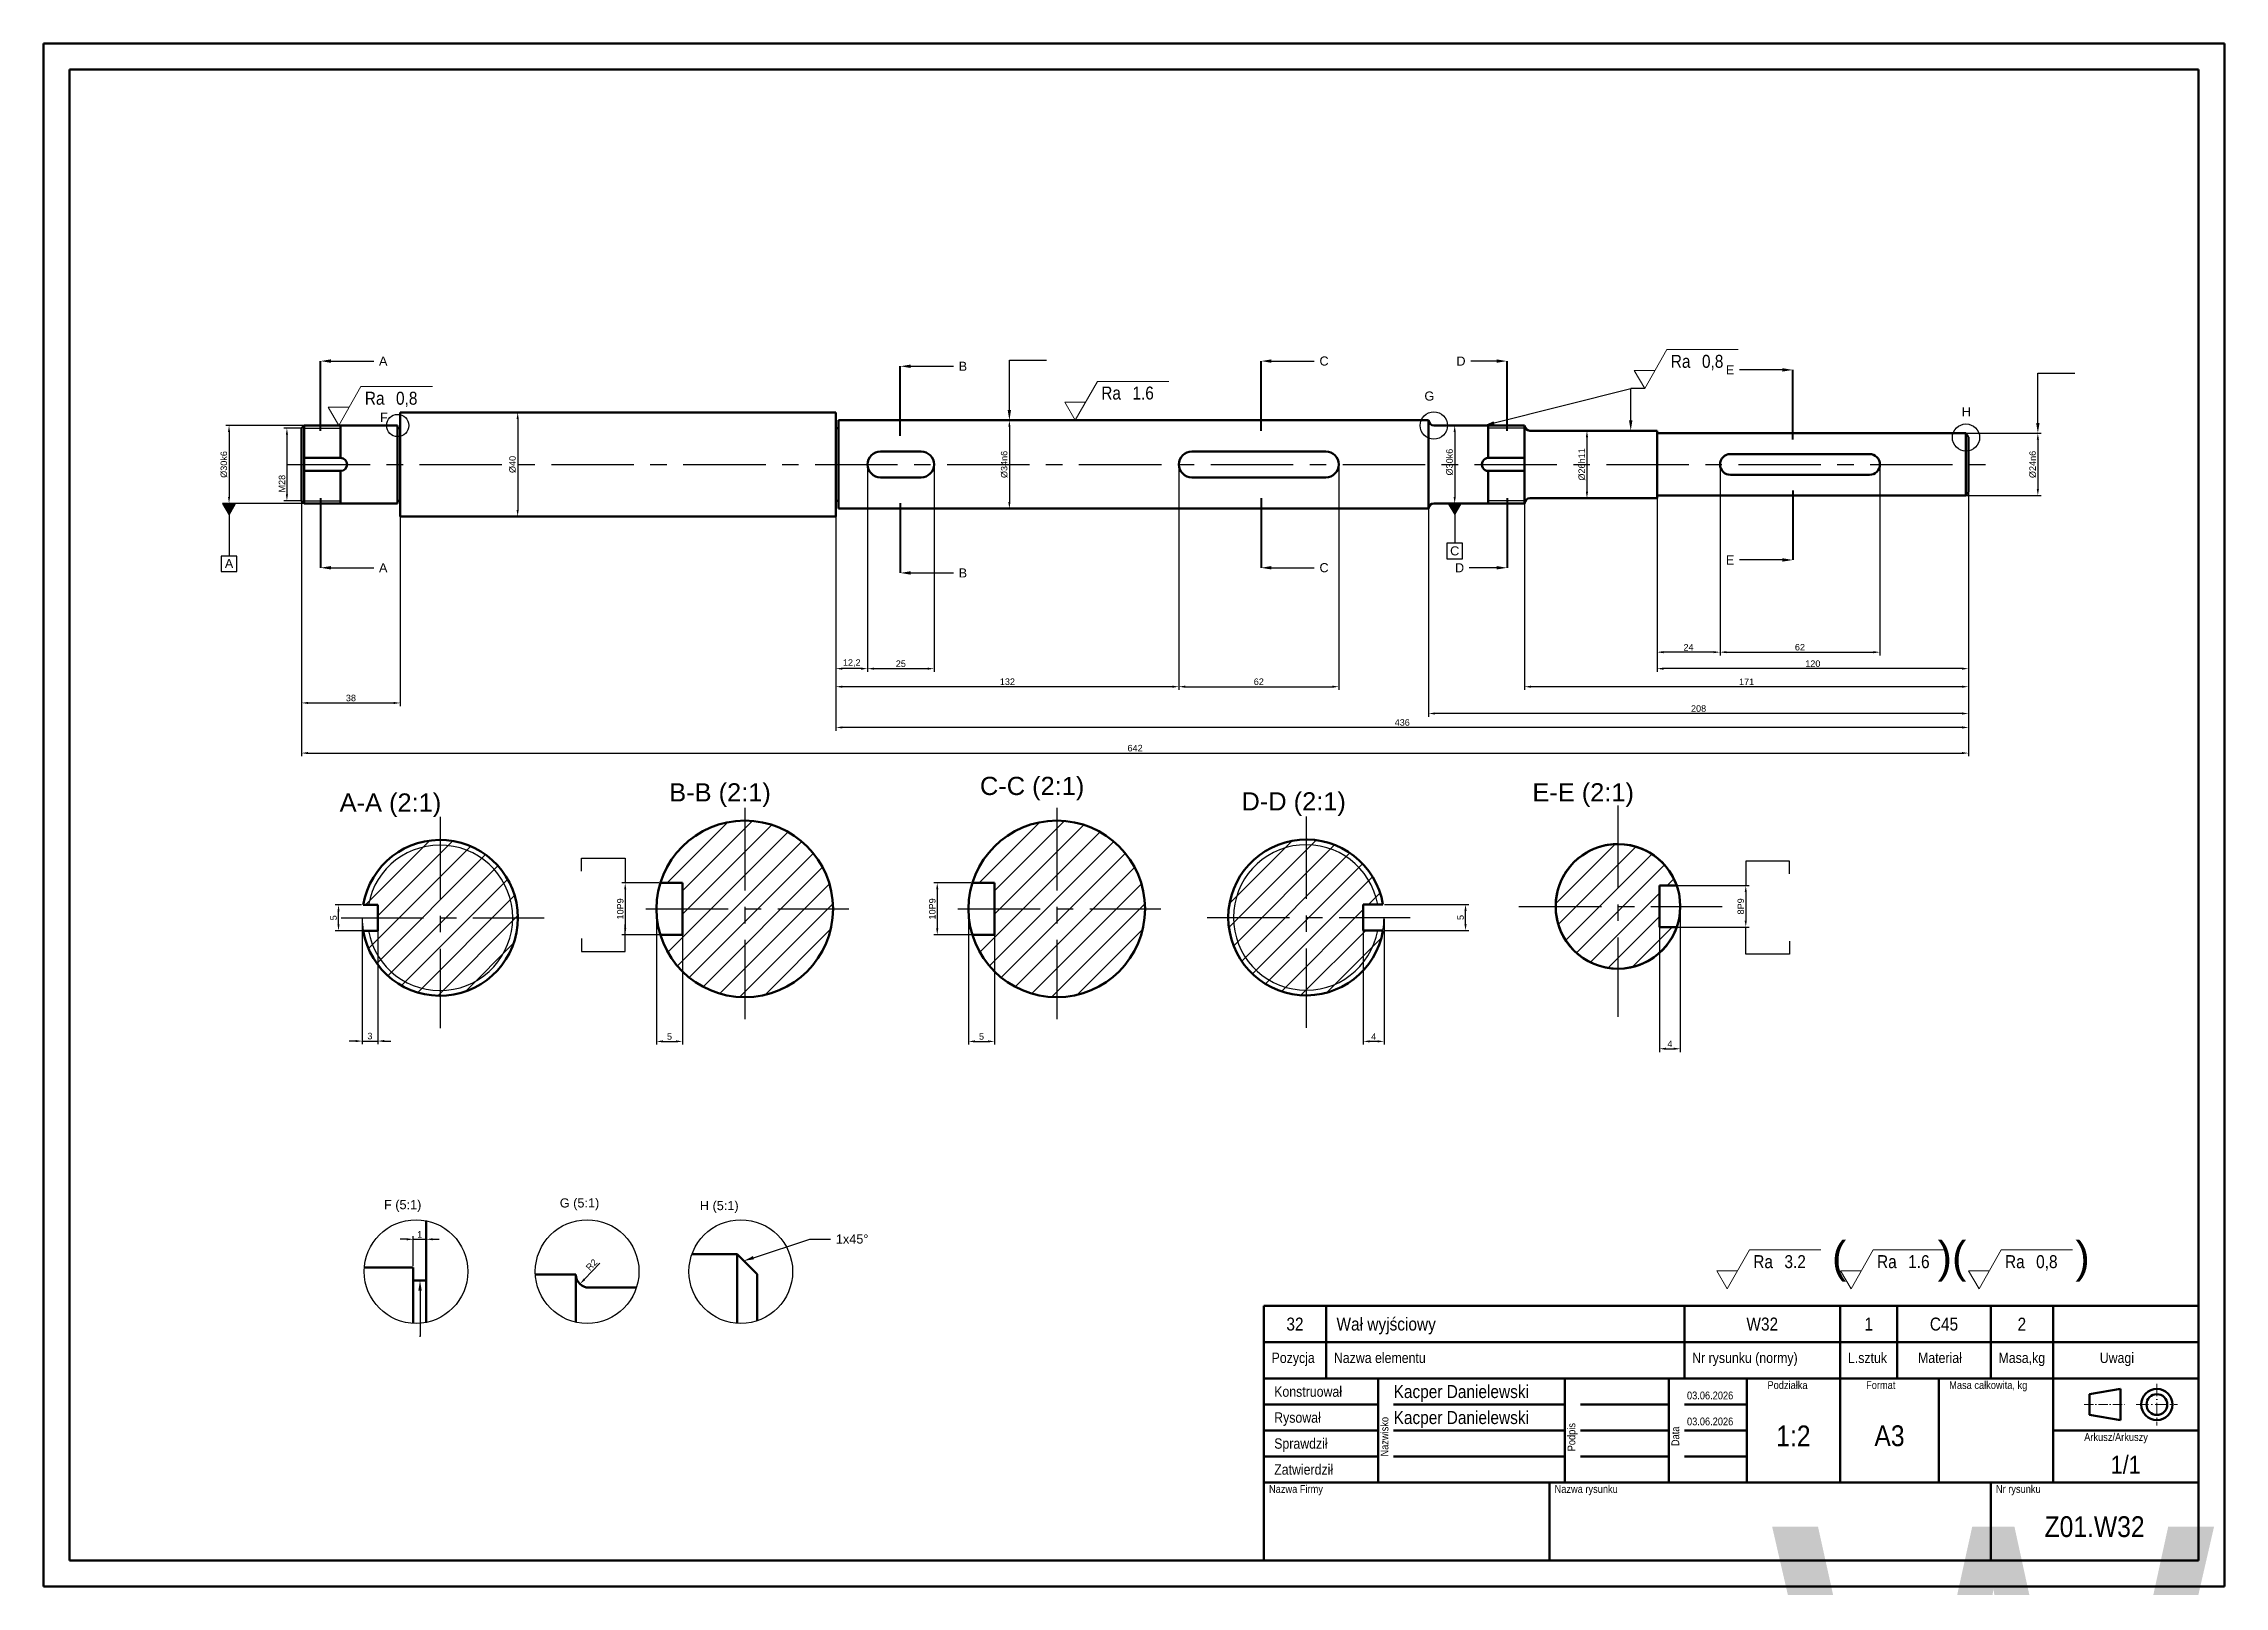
# Model space of a CAD drawing. Header units: millimetres. Extents: x 147 to 2136, y -3 to 776.
# Drawn here: x 147 to 987, y 182 to 776 of the extents above; entities that cross this region are included whole.
import ezdxf
from ezdxf import colors
from ezdxf.entities.mleader import LeaderData, LeaderLine
from ezdxf.enums import TextEntityAlignment as Align
from ezdxf.math import Vec2, Vec3

# ---------------------------------------------------------------- set-up
doc = ezdxf.new("R2018")
doc.units = ezdxf.units.MM
doc.linetypes.add('ACAD_ISO10W100', pattern=[18, 12, -3, 0, -3])
doc.linetypes.add('CENTER', pattern=[50.8, 31.75, -6.35, 6.35, -6.35])
doc.layers.add('chuda', color=61, linetype='Continuous')
doc.layers.add('oś', color=151, linetype='CENTER')
for name, color, linetype, lineweight in [('gruba', 7, 'Continuous', 50), ('Linia cienka', 3, 'Continuous', 13), ('Linia gruba', 7, 'Continuous', 50), ('Osie', 20, 'ACAD_ISO10W100', 13), ('przekroj', 91, 'CENTER', 40), ('Wymiary', 4, 'Continuous', 13)]:
    doc.layers.add(name, color=color, linetype=linetype, lineweight=lineweight)
doc.styles.get("Standard").update_dxf_attribs({"font": 'arial.ttf'})
doc.styles.add('style1', font='arial.ttf', dxfattribs={"height": 3.5})
doc.dimstyles.new('ISO-25', dxfattribs={"dimtxt": 2.5, "dimasz": 2.5, "dimexe": 1.25, "dimexo": 0.625, "dimtad": 1, "dimtxsty": 'Standard', "dimcen": 2.5, "dimadec": 0, "dimazin": 0, "dimtfac": 1, "dimtmove": 0, "dimatfit": 3, "dimfxl": 1, "dimarcsym": 0})
pattern_1 = [(45, (-14167.2166, 1596.2996), (-4.490128, 4.490128), [])]

msp = doc.modelspace()

# ---------------------------------------------------------------- texts
at = {"layer": 'chuda', "style": 'style1'}
for s, width, gutter_width, insert, char_height, attachment_point in [('G', 8.97097, 17.5, (678.556, 642.102), 3.5, 1), ('F', 9.7271, 17.5, (276.264, 633.91), 3.5, 1), ('H', 9.72623, 17.5, (885.518, 636.048), 3.5, 1), ('\\pxqc;C', 6, 17.5, (687.207, 582.497), 3.5, 1), ('\\pxqc;A', 6, 17.5, (215.106, 577.605), 3.5, 1), ('A-A (2:1)', 45.54237, 35, (260.721, 487.36), 7, 1), ('B-B (2:1)', 46.13911, 35, (387.665, 491.264), 7, 1), ('C-C (2:1)', 55.2891, 35, (507.342, 493.742), 7, 1), ('D-D (2:1)', 44.54784, 35, (608.081, 487.8), 7, 1), ('E-E (2:1)', 44.1614, 35, (720.132, 491.286), 7, 1), ('F (5:1)', 17.18733, 17.5, (277.79, 330.773), 3.5, 1), ('G (5:1)', 21.73358, 17.5, (360.713, 331.429), 3.5, 3), ('H (5:1)', 31.19796, 17.5, (399.456, 330.402), 3.5, 1)]:
    msp.add_mtext_dynamic_manual_height_columns(s, width=width, gutter_width=gutter_width, heights=[0], dxfattribs=dict(at, insert=insert, char_height=char_height, attachment_point=attachment_point))
at = {"layer": 'Wymiary', "insert": (823.523, 314.93), "char_height": 12, "attachment_point": 1}
msp.add_mtext_dynamic_manual_height_columns('\\pxi-3,l4,t4;(^I )(         )', width=291.24465, gutter_width=25, heights=[0], dxfattribs=at)

# ---------------------------------------------------------------- blocks, each defined once
blk = doc.blocks.new('Rubryka_elementu')
at = {"layer": 'Linia gruba'}
for p, q in [((-180, 0), (-180, 7)), ((-180, 7), (-168, 7)), ((-168, 7), (-168, 0)), ((-168, 7), (-98, 7)), ((-99, 7), (-99, 0)), ((-68, 7), (-98, 7)), ((-69, 0), (-69, 7)), ((-68, 7), (-58, 7)), ((-58, 7), (-58, 0)), ((-58, 7), (-40, 7)), ((-40, 7), (-40, 0)), ((-40, 7), (0, 7)), ((-28, 7), (-28, 0)), ((0, 7), (0, 0)), ((-180, 0), (0, 0))]:
    blk.add_line(p, q, dxfattribs=at)
at = {"layer": 'Linia gruba', "width": 0.85, "flags": 4}
for tag, p in [('A_POZ', (-174, 3.5)), ('ATR_NR_RYS', (-84, 3.5)), ('A_SZT', (-63.5, 3.5)), ('ATR_MAT', (-49, 3.5)), ('A_MAS', (-34, 3.5)), ('ATR_UWAGI', (-14, 3.5))]:
    blk.add_attdef(tag, text='', height=2.5, dxfattribs=at).set_placement(p, align=Align.MIDDLE)
blk.add_attdef('ATR_NAZWA_ELEM', text='', height=2.5, dxfattribs=at).set_placement((-166, 3.5), align=Align.MIDDLE_LEFT)
blk = doc.blocks.new('Ra - przez skrawanie')
at = {"layer": 'Wymiary'}
for p, q in [((0, 0), (4.25, 7.5)), ((18, 7.5), (4.25, 7.5)), ((0, 0), (-2.04, 3.5)), ((-2.04, 3.5), (1.98, 3.5))]:
    blk.add_line(p, q, dxfattribs=at)
at = {"layer": 'Wymiary', "width": 0.85}
blk.add_text('Ra', height=2.5, dxfattribs=at).set_placement((5, 4))
at = {"layer": 'Wymiary', "width": 0.85, "flags": 4}
for tag, p in [('ATR_OBRÓBKA', (4.5, 8.5)), ('0,00', (11, 4))]:
    blk.add_attdef(tag, p, '', height=2.5, dxfattribs=at)
blk = doc.blocks.new('*D19')
at = {"layer": 'chuda', "color": 0, "lineweight": -2, "transparency": 16777216}
blk.add_line((360.94, 306.46), (355, 300.27), dxfattribs=at)
at = {"layer": 'chuda', "color": 0, "transparency": 16777216}
blk.add_solid([(354.7, 300.56), (355.3, 299.98), (353.27, 298.46)], dxfattribs=at)
at = {"layer": 'DEFPOINTS', "color": 0, "transparency": 16777216}
for p in [(353.27, 298.46), (356.73, 302.07)]:
    blk.add_point(p, dxfattribs=at)
at = {"layer": 'chuda', "color": 0, "transparency": 16777216, "insert": (357.77, 305.87), "char_height": 2.5, "attachment_point": 5, "rotation": 46.18015}
blk.add_mtext('R2', dxfattribs=at)
blk = doc.blocks.new('*D20')
at = {"layer": 'chuda', "color": 0, "lineweight": -2, "transparency": 16777216}
for p, q in [((286.54, 315.69), (284.04, 315.69)), ((289.04, 305.49), (289.04, 316.94)), ((289.04, 315.69), (294.04, 315.69)), ((294.04, 305.49), (294.04, 316.94)), ((296.54, 315.69), (299.04, 315.69))]:
    blk.add_line(p, q, dxfattribs=at)
at = {"layer": 'chuda', "color": 0, "transparency": 16777216}
for points in [[(286.54, 316.1), (286.54, 315.27), (289.04, 315.69)], [(296.54, 316.1), (296.54, 315.27), (294.04, 315.69)]]:
    blk.add_solid(points, dxfattribs=at)
at = {"layer": 'DEFPOINTS', "color": 0, "transparency": 16777216}
for p in [(294.04, 315.69), (289.04, 304.87), (294.04, 304.87)]:
    blk.add_point(p, dxfattribs=at)
at = {"layer": 'chuda', "color": 0, "transparency": 16777216, "insert": (291.54, 317.57), "char_height": 2.5, "attachment_point": 5}
blk.add_mtext('1', dxfattribs=at)
blk = doc.blocks.new('*D21')
at = {"layer": 'chuda', "color": 0, "lineweight": -2, "transparency": 16777216}
for p, q in [((246.44, 628.02), (239.15, 628.02)), ((240.4, 625.52), (240.4, 602.52)), ((246.44, 600.02), (239.15, 600.02))]:
    blk.add_line(p, q, dxfattribs=at)
at = {"layer": 'chuda', "color": 0, "transparency": 16777216}
for points in [[(239.98, 625.52), (240.81, 625.52), (240.4, 628.02)], [(239.98, 602.52), (240.81, 602.52), (240.4, 600.02)]]:
    blk.add_solid(points, dxfattribs=at)
at = {"layer": 'DEFPOINTS', "color": 0, "transparency": 16777216}
for p in [(247.06, 628.02), (240.4, 600.02), (247.06, 600.02)]:
    blk.add_point(p, dxfattribs=at)
at = {"layer": 'chuda', "color": 0, "transparency": 16777216, "insert": (238.5, 606.61), "char_height": 2.5, "attachment_point": 5, "rotation": 90}
blk.add_mtext('M28', dxfattribs=at)
blk = doc.blocks.new('*D22')
at = {"layer": 'chuda', "color": 0, "lineweight": -2, "transparency": 16777216}
for p, q in [((260.43, 629.02), (216.86, 629.02)), ((218.11, 626.52), (218.11, 601.51)), ((260.43, 599.01), (216.86, 599.01))]:
    blk.add_line(p, q, dxfattribs=at)
at = {"layer": 'chuda', "color": 0, "transparency": 16777216}
for points in [[(217.69, 626.52), (218.52, 626.52), (218.11, 629.02)], [(217.69, 601.51), (218.52, 601.51), (218.11, 599.01)]]:
    blk.add_solid(points, dxfattribs=at)
at = {"layer": 'DEFPOINTS', "color": 0, "transparency": 16777216}
for p in [(261.05, 629.02), (218.11, 599.01), (261.05, 599.01)]:
    blk.add_point(p, dxfattribs=at)
at = {"layer": 'chuda', "color": 0, "transparency": 16777216, "insert": (216.13, 614.02), "char_height": 2.5, "attachment_point": 5, "rotation": 90}
blk.add_mtext('%%C30k6', dxfattribs=at)
blk = doc.blocks.new('*D23')
at = {"layer": 'chuda', "color": 0, "lineweight": -2, "transparency": 16777216}
for p, q in [((329.28, 631.52), (329.28, 596.52)), ((329.91, 634.02), (330.53, 634.02)), ((329.91, 594.02), (330.53, 594.02))]:
    blk.add_line(p, q, dxfattribs=at)
at = {"layer": 'chuda', "color": 0, "transparency": 16777216}
for points in [[(328.86, 631.52), (329.7, 631.52), (329.28, 634.02)], [(328.86, 596.52), (329.7, 596.52), (329.28, 594.02)]]:
    blk.add_solid(points, dxfattribs=at)
at = {"layer": 'DEFPOINTS', "color": 0, "transparency": 16777216}
for p in [(329.28, 634.02), (329.28, 594.02), (329.28, 594.02)]:
    blk.add_point(p, dxfattribs=at)
at = {"layer": 'chuda', "color": 0, "transparency": 16777216, "insert": (327.31, 614.02), "char_height": 2.5, "width": 11.7025, "attachment_point": 5, "rotation": 90}
blk.add_mtext('%%C40', dxfattribs=at)
blk = doc.blocks.new('*D24')
at = {"layer": 'chuda', "color": 0, "lineweight": -2, "transparency": 16777216}
for p, q in [((519.3, 631.02), (519.93, 631.02)), ((518.68, 628.52), (518.68, 599.52)), ((519.3, 597.02), (519.93, 597.02))]:
    blk.add_line(p, q, dxfattribs=at)
at = {"layer": 'chuda', "color": 0, "transparency": 16777216}
for points in [[(518.26, 628.52), (519.1, 628.52), (518.68, 631.02)], [(518.26, 599.52), (519.1, 599.52), (518.68, 597.02)]]:
    blk.add_solid(points, dxfattribs=at)
at = {"layer": 'DEFPOINTS', "color": 0, "transparency": 16777216}
for p in [(518.68, 631.02), (518.68, 597.02), (518.68, 597.02)]:
    blk.add_point(p, dxfattribs=at)
at = {"layer": 'chuda', "color": 0, "transparency": 16777216, "insert": (516.71, 614.02), "char_height": 2.5, "attachment_point": 5, "rotation": 90}
blk.add_mtext('%%C34n6', dxfattribs=at)
blk = doc.blocks.new('*D25')
at = {"layer": 'chuda', "color": 0, "lineweight": -2, "transparency": 16777216}
for p, q in [((693.33, 629.02), (688.96, 629.02)), ((690.21, 626.52), (690.21, 601.52)), ((693.33, 599.02), (688.96, 599.02))]:
    blk.add_line(p, q, dxfattribs=at)
at = {"layer": 'chuda', "color": 0, "transparency": 16777216}
for points in [[(689.79, 626.52), (690.62, 626.52), (690.21, 629.02)], [(689.79, 601.52), (690.62, 601.52), (690.21, 599.02)]]:
    blk.add_solid(points, dxfattribs=at)
at = {"layer": 'DEFPOINTS', "color": 0, "transparency": 16777216}
for p in [(693.96, 629.02), (690.21, 599.02), (693.96, 599.02)]:
    blk.add_point(p, dxfattribs=at)
at = {"layer": 'chuda', "color": 0, "transparency": 16777216, "insert": (688.24, 614.92), "char_height": 2.5, "attachment_point": 5, "rotation": 90}
blk.add_mtext('%%C30k6', dxfattribs=at)
blk = doc.blocks.new('*D26')
at = {"layer": 'chuda', "color": 0, "lineweight": -2, "transparency": 16777216}
for p, q in [((741.15, 624.52), (741.15, 603.52)), ((741.77, 627.02), (742.4, 627.02)), ((741.77, 601.02), (742.4, 601.02))]:
    blk.add_line(p, q, dxfattribs=at)
at = {"layer": 'chuda', "color": 0, "transparency": 16777216}
for points in [[(740.73, 624.52), (741.57, 624.52), (741.15, 627.02)], [(740.73, 603.52), (741.57, 603.52), (741.15, 601.02)]]:
    blk.add_solid(points, dxfattribs=at)
at = {"layer": 'DEFPOINTS', "color": 0, "transparency": 16777216}
for p in [(741.15, 627.02), (741.15, 601.02), (741.15, 601.02)]:
    blk.add_point(p, dxfattribs=at)
at = {"layer": 'chuda', "color": 0, "transparency": 16777216, "insert": (739.18, 614.02), "char_height": 2.5, "attachment_point": 5, "rotation": 90}
blk.add_mtext('%%C26h11', dxfattribs=at)
blk = doc.blocks.new('*D27')
at = {"layer": 'chuda', "color": 0, "lineweight": -2, "transparency": 16777216}
for p, q in [((786.95, 626.02), (916.08, 626.02)), ((914.83, 623.52), (914.83, 604.52)), ((786.95, 602.02), (916.08, 602.02))]:
    blk.add_line(p, q, dxfattribs=at)
at = {"layer": 'chuda', "color": 0, "transparency": 16777216}
for points in [[(914.42, 623.52), (915.25, 623.52), (914.83, 626.02)], [(914.42, 604.52), (915.25, 604.52), (914.83, 602.02)]]:
    blk.add_solid(points, dxfattribs=at)
at = {"layer": 'DEFPOINTS', "color": 0, "transparency": 16777216}
for p in [(786.33, 626.02), (786.33, 602.02), (914.83, 602.02)]:
    blk.add_point(p, dxfattribs=at)
at = {"layer": 'chuda', "color": 0, "transparency": 16777216, "insert": (912.86, 614.02), "char_height": 2.5, "attachment_point": 5, "rotation": 90}
blk.add_mtext('%%C24n6', dxfattribs=at)
blk = doc.blocks.new('*D28')
at = {"layer": 'chuda', "color": 0, "lineweight": -2, "transparency": 16777216}
for p, q in [((269.17, 444.46), (259.02, 444.46)), ((260.27, 436.96), (260.27, 441.96)), ((269.17, 434.46), (259.02, 434.46))]:
    blk.add_line(p, q, dxfattribs=at)
at = {"layer": 'chuda', "color": 0, "transparency": 16777216}
for points in [[(259.85, 441.96), (260.68, 441.96), (260.27, 444.46)], [(259.85, 436.96), (260.68, 436.96), (260.27, 434.46)]]:
    blk.add_solid(points, dxfattribs=at)
at = {"layer": 'DEFPOINTS', "color": 0, "transparency": 16777216}
for p in [(260.27, 444.46), (269.79, 444.46), (269.79, 434.46)]:
    blk.add_point(p, dxfattribs=at)
at = {"layer": 'chuda', "color": 0, "transparency": 16777216, "insert": (258.37, 439.46), "char_height": 2.5, "attachment_point": 5, "rotation": 90}
blk.add_mtext('5', dxfattribs=at)
blk = doc.blocks.new('*D29')
at = {"layer": 'chuda', "color": 0, "lineweight": -2, "transparency": 16777216}
for p, q in [((663.2, 444.59), (695.63, 444.59)), ((694.38, 437.09), (694.38, 442.09)), ((663.2, 434.59), (695.63, 434.59))]:
    blk.add_line(p, q, dxfattribs=at)
at = {"layer": 'chuda', "color": 0, "transparency": 16777216}
for points in [[(693.96, 442.09), (694.8, 442.09), (694.38, 444.59)], [(693.96, 437.09), (694.8, 437.09), (694.38, 434.59)]]:
    blk.add_solid(points, dxfattribs=at)
at = {"layer": 'DEFPOINTS', "color": 0, "transparency": 16777216}
for p in [(662.58, 444.59), (694.38, 444.59), (662.58, 434.59)]:
    blk.add_point(p, dxfattribs=at)
at = {"layer": 'chuda', "color": 0, "transparency": 16777216, "insert": (692.48, 439.59), "char_height": 2.5, "attachment_point": 5, "rotation": 90}
blk.add_mtext('5', dxfattribs=at)
blk = doc.blocks.new('*D30')
at = {"layer": 'chuda', "color": 0, "lineweight": -2, "transparency": 16777216}
for p, q in [((246.05, 627.39), (246.05, 501.64)), ((888.15, 623.96), (888.15, 501.64)), ((248.55, 502.89), (885.65, 502.89))]:
    blk.add_line(p, q, dxfattribs=at)
at = {"layer": 'chuda', "color": 0, "transparency": 16777216}
for points in [[(248.55, 503.3), (248.55, 502.47), (246.05, 502.89)], [(885.65, 503.3), (885.65, 502.47), (888.15, 502.89)]]:
    blk.add_solid(points, dxfattribs=at)
at = {"layer": 'DEFPOINTS', "color": 0, "transparency": 16777216}
for p in [(246.05, 628.02), (888.15, 624.59), (888.15, 502.89)]:
    blk.add_point(p, dxfattribs=at)
at = {"layer": 'chuda', "color": 0, "transparency": 16777216, "insert": (567.1, 504.79), "char_height": 2.5, "attachment_point": 5}
blk.add_mtext('642', dxfattribs=at)
blk = doc.blocks.new('*D4')
at = {"layer": 'chuda', "color": 0, "lineweight": -2, "transparency": 16777216}
for p, q in [((246.05, 602.81), (246.05, 520.94)), ((284.05, 602.81), (284.05, 520.94)), ((248.55, 522.19), (281.55, 522.19))]:
    blk.add_line(p, q, dxfattribs=at)
at = {"layer": 'chuda', "color": 0, "transparency": 16777216}
for points in [[(248.55, 522.6), (248.55, 521.77), (246.05, 522.19)], [(281.55, 522.6), (281.55, 521.77), (284.05, 522.19)]]:
    blk.add_solid(points, dxfattribs=at)
at = {"layer": 'DEFPOINTS', "color": 0, "transparency": 16777216}
for p in [(246.05, 603.44), (284.05, 603.44), (284.05, 522.19)]:
    blk.add_point(p, dxfattribs=at)
at = {"layer": 'chuda', "color": 0, "transparency": 16777216, "insert": (265.05, 524.09), "char_height": 2.5, "attachment_point": 5}
blk.add_mtext('38', dxfattribs=at)
blk = doc.blocks.new('*D31')
at = {"layer": 'chuda', "color": 0, "lineweight": -2, "transparency": 16777216}
for p, q in [((888.15, 602.82), (888.15, 511.51)), ((451.87, 593.39), (451.87, 511.51)), ((885.65, 512.76), (454.37, 512.76))]:
    blk.add_line(p, q, dxfattribs=at)
at = {"layer": 'chuda', "color": 0, "transparency": 16777216}
for points in [[(454.37, 513.18), (454.37, 512.34), (451.87, 512.76)], [(885.65, 513.18), (885.65, 512.34), (888.15, 512.76)]]:
    blk.add_solid(points, dxfattribs=at)
at = {"layer": 'DEFPOINTS', "color": 0, "transparency": 16777216}
for p in [(888.15, 603.44), (451.87, 594.02), (451.87, 512.76)]:
    blk.add_point(p, dxfattribs=at)
at = {"layer": 'chuda', "color": 0, "transparency": 16777216, "insert": (670.01, 514.66), "char_height": 2.5, "attachment_point": 5}
blk.add_mtext('436', dxfattribs=at)
blk = doc.blocks.new('*D32')
at = {"layer": 'chuda', "color": 0, "lineweight": -2, "transparency": 16777216}
for p, q in [((680.16, 602.82), (680.16, 516.87)), ((888.15, 602.82), (888.15, 516.87)), ((885.65, 518.12), (682.66, 518.12))]:
    blk.add_line(p, q, dxfattribs=at)
at = {"layer": 'chuda', "color": 0, "transparency": 16777216}
for points in [[(682.66, 518.54), (682.66, 517.71), (680.16, 518.12)], [(885.65, 518.54), (885.65, 517.71), (888.15, 518.12)]]:
    blk.add_solid(points, dxfattribs=at)
at = {"layer": 'DEFPOINTS', "color": 0, "transparency": 16777216}
for p in [(680.16, 603.44), (888.15, 603.44), (680.16, 518.12)]:
    blk.add_point(p, dxfattribs=at)
at = {"layer": 'chuda', "color": 0, "transparency": 16777216, "insert": (784.15, 520.03), "char_height": 2.5, "attachment_point": 5}
blk.add_mtext('208', dxfattribs=at)
blk = doc.blocks.new('*D33')
at = {"layer": 'chuda', "color": 0, "lineweight": -2, "transparency": 16777216}
for p, q in [((768.15, 602.82), (768.15, 534.15)), ((888.15, 602.82), (888.15, 534.15)), ((885.65, 535.4), (770.65, 535.4))]:
    blk.add_line(p, q, dxfattribs=at)
at = {"layer": 'chuda', "color": 0, "transparency": 16777216}
for points in [[(770.65, 535.81), (770.65, 534.98), (768.15, 535.4)], [(885.65, 535.81), (885.65, 534.98), (888.15, 535.4)]]:
    blk.add_solid(points, dxfattribs=at)
at = {"layer": 'DEFPOINTS', "color": 0, "transparency": 16777216}
for p in [(768.15, 603.44), (888.15, 603.44), (768.15, 535.4)]:
    blk.add_point(p, dxfattribs=at)
at = {"layer": 'chuda', "color": 0, "transparency": 16777216, "insert": (828.15, 537.3), "char_height": 2.5, "attachment_point": 5}
blk.add_mtext('120', dxfattribs=at)
blk = doc.blocks.new('*D7')
at = {"layer": 'chuda', "color": 0, "lineweight": -2, "transparency": 16777216}
for p, q in [((383.64, 452.89), (369.45, 452.89)), ((370.7, 450.39), (370.7, 435.39)), ((383.64, 432.89), (369.45, 432.89))]:
    blk.add_line(p, q, dxfattribs=at)
at = {"layer": 'chuda', "color": 0, "transparency": 16777216}
for points in [[(370.29, 450.39), (371.12, 450.39), (370.7, 452.89)], [(370.29, 435.39), (371.12, 435.39), (370.7, 432.89)]]:
    blk.add_solid(points, dxfattribs=at)
at = {"layer": 'DEFPOINTS', "color": 0, "transparency": 16777216}
for p in [(384.26, 452.89), (370.7, 432.89), (384.26, 432.89)]:
    blk.add_point(p, dxfattribs=at)
at = {"layer": 'chuda', "color": 0, "transparency": 16777216, "insert": (368.8, 442.89), "char_height": 2.5, "attachment_point": 5, "rotation": 90}
blk.add_mtext('10P9', dxfattribs=at)
blk = doc.blocks.new('*D8')
at = {"layer": 'chuda', "color": 0, "lineweight": -2, "transparency": 16777216}
for p, q in [((382.76, 442.27), (382.76, 390.63)), ((392.76, 442.27), (392.76, 390.63)), ((385.26, 391.88), (390.26, 391.88))]:
    blk.add_line(p, q, dxfattribs=at)
at = {"layer": 'chuda', "color": 0, "transparency": 16777216}
for points in [[(385.26, 392.29), (385.26, 391.46), (382.76, 391.88)], [(390.26, 392.29), (390.26, 391.46), (392.76, 391.88)]]:
    blk.add_solid(points, dxfattribs=at)
at = {"layer": 'DEFPOINTS', "color": 0, "transparency": 16777216}
for p in [(382.76, 442.89), (392.76, 442.89), (392.76, 391.88)]:
    blk.add_point(p, dxfattribs=at)
at = {"layer": 'chuda', "color": 0, "transparency": 16777216, "insert": (387.76, 393.77), "char_height": 2.5, "attachment_point": 5}
blk.add_mtext('5', dxfattribs=at)
blk = doc.blocks.new('*D9')
at = {"layer": 'chuda', "color": 0, "lineweight": -2, "transparency": 16777216}
for p, q in [((464.07, 613.39), (464.07, 534.15)), ((489.66, 613.39), (489.66, 534.15)), ((466.57, 535.4), (487.16, 535.4))]:
    blk.add_line(p, q, dxfattribs=at)
at = {"layer": 'chuda', "color": 0, "transparency": 16777216}
for points in [[(466.57, 535.81), (466.57, 534.98), (464.07, 535.4)], [(487.16, 535.81), (487.16, 534.98), (489.66, 535.4)]]:
    blk.add_solid(points, dxfattribs=at)
at = {"layer": 'DEFPOINTS', "color": 0, "transparency": 16777216}
for p in [(464.07, 614.02), (489.66, 614.02), (489.66, 535.4)]:
    blk.add_point(p, dxfattribs=at)
at = {"layer": 'chuda', "color": 0, "transparency": 16777216, "insert": (476.87, 537.3), "char_height": 2.5, "attachment_point": 5}
blk.add_mtext('25', dxfattribs=at)
blk = doc.blocks.new('*D10')
at = {"layer": 'chuda', "color": 0, "lineweight": -2, "transparency": 16777216}
for p, q in [((583.97, 613.39), (583.97, 527.2)), ((645.55, 613.39), (645.55, 527.2)), ((586.47, 528.45), (643.05, 528.45))]:
    blk.add_line(p, q, dxfattribs=at)
at = {"layer": 'chuda', "color": 0, "transparency": 16777216}
for points in [[(586.47, 528.86), (586.47, 528.03), (583.97, 528.45)], [(643.05, 528.86), (643.05, 528.03), (645.55, 528.45)]]:
    blk.add_solid(points, dxfattribs=at)
at = {"layer": 'DEFPOINTS', "color": 0, "transparency": 16777216}
for p in [(583.97, 614.02), (645.55, 614.02), (645.55, 528.45)]:
    blk.add_point(p, dxfattribs=at)
at = {"layer": 'chuda', "color": 0, "transparency": 16777216, "insert": (614.76, 530.35), "char_height": 2.5, "attachment_point": 5}
blk.add_mtext('62', dxfattribs=at)
blk = doc.blocks.new('*D11')
at = {"layer": 'chuda', "color": 0, "lineweight": -2, "transparency": 16777216}
for p, q in [((792.4, 613.39), (792.4, 540.49)), ((853.98, 613.39), (853.98, 540.49)), ((794.9, 541.74), (851.48, 541.74))]:
    blk.add_line(p, q, dxfattribs=at)
at = {"layer": 'chuda', "color": 0, "transparency": 16777216}
for points in [[(794.9, 542.15), (794.9, 541.32), (792.4, 541.74)], [(851.48, 542.15), (851.48, 541.32), (853.98, 541.74)]]:
    blk.add_solid(points, dxfattribs=at)
at = {"layer": 'DEFPOINTS', "color": 0, "transparency": 16777216}
for p in [(792.4, 614.02), (853.98, 614.02), (853.98, 541.74)]:
    blk.add_point(p, dxfattribs=at)
at = {"layer": 'chuda', "color": 0, "transparency": 16777216, "insert": (823.19, 543.64), "char_height": 2.5, "attachment_point": 5}
blk.add_mtext('62', dxfattribs=at)
blk = doc.blocks.new('*D12')
at = {"layer": 'chuda', "color": 0, "lineweight": -2, "transparency": 16777216}
for p, q in [((503.82, 452.89), (489.64, 452.89)), ((490.89, 450.39), (490.89, 435.39)), ((503.82, 432.89), (489.64, 432.89))]:
    blk.add_line(p, q, dxfattribs=at)
at = {"layer": 'chuda', "color": 0, "transparency": 16777216}
for points in [[(490.47, 450.39), (491.31, 450.39), (490.89, 452.89)], [(490.47, 435.39), (491.31, 435.39), (490.89, 432.89)]]:
    blk.add_solid(points, dxfattribs=at)
at = {"layer": 'DEFPOINTS', "color": 0, "transparency": 16777216}
for p in [(504.45, 452.89), (490.89, 432.89), (504.45, 432.89)]:
    blk.add_point(p, dxfattribs=at)
at = {"layer": 'chuda', "color": 0, "transparency": 16777216, "insert": (488.99, 442.89), "char_height": 2.5, "attachment_point": 5, "rotation": 90}
blk.add_mtext('10P9', dxfattribs=at)
blk = doc.blocks.new('*D13')
at = {"layer": 'chuda', "color": 0, "lineweight": -2, "transparency": 16777216}
for p, q in [((502.94, 442.27), (502.94, 390.63)), ((512.94, 442.27), (512.94, 390.63)), ((505.44, 391.88), (510.44, 391.88))]:
    blk.add_line(p, q, dxfattribs=at)
at = {"layer": 'chuda', "color": 0, "transparency": 16777216}
for points in [[(505.44, 392.29), (505.44, 391.46), (502.94, 391.88)], [(510.44, 392.29), (510.44, 391.46), (512.94, 391.88)]]:
    blk.add_solid(points, dxfattribs=at)
at = {"layer": 'DEFPOINTS', "color": 0, "transparency": 16777216}
for p in [(502.94, 442.89), (512.94, 442.89), (512.94, 391.88)]:
    blk.add_point(p, dxfattribs=at)
at = {"layer": 'chuda', "color": 0, "transparency": 16777216, "insert": (507.94, 393.77), "char_height": 2.5, "attachment_point": 5}
blk.add_mtext('5', dxfattribs=at)
blk = doc.blocks.new('*D14')
at = {"layer": 'chuda', "color": 0, "lineweight": -2, "transparency": 16777216}
for p, q in [((769.1, 443.24), (769.1, 387.79)), ((777.1, 443.24), (777.1, 387.79)), ((771.6, 389.04), (774.6, 389.04))]:
    blk.add_line(p, q, dxfattribs=at)
at = {"layer": 'chuda', "color": 0, "transparency": 16777216}
for points in [[(771.6, 389.46), (771.6, 388.63), (769.1, 389.04)], [(774.6, 389.46), (774.6, 388.63), (777.1, 389.04)]]:
    blk.add_solid(points, dxfattribs=at)
at = {"layer": 'DEFPOINTS', "color": 0, "transparency": 16777216}
for p in [(769.1, 443.86), (777.1, 443.86), (777.1, 389.04)]:
    blk.add_point(p, dxfattribs=at)
at = {"layer": 'chuda', "color": 0, "transparency": 16777216, "insert": (773.1, 390.92), "char_height": 2.5, "attachment_point": 5}
blk.add_mtext('4', dxfattribs=at)
blk = doc.blocks.new('*D15')
at = {"layer": 'chuda', "color": 0, "lineweight": -2, "transparency": 16777216}
for p, q in [((769.73, 451.86), (803.58, 451.86)), ((802.33, 449.36), (802.33, 438.36)), ((769.73, 435.86), (803.58, 435.86))]:
    blk.add_line(p, q, dxfattribs=at)
at = {"layer": 'chuda', "color": 0, "transparency": 16777216}
for points in [[(801.91, 449.36), (802.74, 449.36), (802.33, 451.86)], [(801.91, 438.36), (802.74, 438.36), (802.33, 435.86)]]:
    blk.add_solid(points, dxfattribs=at)
at = {"layer": 'DEFPOINTS', "color": 0, "transparency": 16777216}
for p in [(769.1, 451.86), (769.1, 435.86), (802.33, 435.86)]:
    blk.add_point(p, dxfattribs=at)
at = {"layer": 'chuda', "color": 0, "transparency": 16777216, "insert": (800.42, 443.86), "char_height": 2.5, "attachment_point": 5, "rotation": 90}
blk.add_mtext('8P9', dxfattribs=at)
blk = doc.blocks.new('*D16')
at = {"layer": 'chuda', "color": 0, "lineweight": -2, "transparency": 16777216}
for p, q in [((269.37, 438.83), (269.37, 390.75)), ((275.37, 438.83), (275.37, 390.75)), ((266.87, 392), (264.37, 392)), ((269.37, 392), (275.37, 392)), ((277.87, 392), (280.37, 392))]:
    blk.add_line(p, q, dxfattribs=at)
at = {"layer": 'chuda', "color": 0, "transparency": 16777216}
for points in [[(266.87, 392.42), (266.87, 391.59), (269.37, 392)], [(277.87, 392.42), (277.87, 391.59), (275.37, 392)]]:
    blk.add_solid(points, dxfattribs=at)
at = {"layer": 'DEFPOINTS', "color": 0, "transparency": 16777216}
for p in [(269.37, 439.46), (275.37, 439.46), (275.37, 392)]:
    blk.add_point(p, dxfattribs=at)
at = {"layer": 'chuda', "color": 0, "transparency": 16777216, "insert": (272.37, 393.91), "char_height": 2.5, "attachment_point": 5}
blk.add_mtext('3', dxfattribs=at)
blk = doc.blocks.new('*D17')
at = {"layer": 'chuda', "color": 0, "lineweight": -2, "transparency": 16777216}
for p, q in [((655, 438.97), (655, 390.63)), ((663, 438.97), (663, 390.63)), ((660.5, 391.88), (657.5, 391.88))]:
    blk.add_line(p, q, dxfattribs=at)
at = {"layer": 'chuda', "color": 0, "transparency": 16777216}
for points in [[(657.5, 392.29), (657.5, 391.46), (655, 391.88)], [(660.5, 392.29), (660.5, 391.46), (663, 391.88)]]:
    blk.add_solid(points, dxfattribs=at)
at = {"layer": 'DEFPOINTS', "color": 0, "transparency": 16777216}
for p in [(655, 439.59), (663, 439.59), (655, 391.88)]:
    blk.add_point(p, dxfattribs=at)
at = {"layer": 'chuda', "color": 0, "transparency": 16777216, "insert": (659, 393.75), "char_height": 2.5, "attachment_point": 5}
blk.add_mtext('4', dxfattribs=at)
blk = doc.blocks.new('*D18')
at = {"layer": 'chuda', "color": 0, "lineweight": -2, "transparency": 16777216}
for p, q in [((451.87, 613.39), (451.87, 534.15)), ((464.07, 613.39), (464.07, 534.15)), ((461.57, 535.4), (454.37, 535.4))]:
    blk.add_line(p, q, dxfattribs=at)
at = {"layer": 'chuda', "color": 0, "transparency": 16777216}
for points in [[(454.37, 535.81), (454.37, 534.98), (451.87, 535.4)], [(461.57, 535.81), (461.57, 534.98), (464.07, 535.4)]]:
    blk.add_solid(points, dxfattribs=at)
at = {"layer": 'DEFPOINTS', "color": 0, "transparency": 16777216}
for p in [(451.87, 614.02), (464.07, 614.02), (451.87, 535.4)]:
    blk.add_point(p, dxfattribs=at)
at = {"layer": 'chuda', "color": 0, "transparency": 16777216, "insert": (457.97, 537.52), "char_height": 2.5, "attachment_point": 5}
blk.add_mtext('12,2', dxfattribs=at)
blk = doc.blocks.new('*D5')
at = {"layer": 'chuda', "color": 0, "lineweight": -2, "transparency": 16777216}
for p, q in [((451.87, 613.39), (451.87, 527.2)), ((583.97, 613.39), (583.97, 527.2)), ((581.47, 528.45), (454.37, 528.45))]:
    blk.add_line(p, q, dxfattribs=at)
at = {"layer": 'chuda', "color": 0, "transparency": 16777216}
for points in [[(454.37, 528.86), (454.37, 528.03), (451.87, 528.45)], [(581.47, 528.86), (581.47, 528.03), (583.97, 528.45)]]:
    blk.add_solid(points, dxfattribs=at)
at = {"layer": 'DEFPOINTS', "color": 0, "transparency": 16777216}
for p in [(451.87, 614.02), (583.97, 614.02), (451.87, 528.45)]:
    blk.add_point(p, dxfattribs=at)
at = {"layer": 'chuda', "color": 0, "transparency": 16777216, "insert": (517.92, 530.35), "char_height": 2.5, "attachment_point": 5}
blk.add_mtext('132', dxfattribs=at)
blk = doc.blocks.new('*D6')
at = {"layer": 'chuda', "color": 0, "lineweight": -2, "transparency": 16777216}
for p, q in [((768.15, 613.39), (768.15, 540.49)), ((792.4, 613.39), (792.4, 540.49)), ((789.9, 541.74), (770.65, 541.74))]:
    blk.add_line(p, q, dxfattribs=at)
at = {"layer": 'chuda', "color": 0, "transparency": 16777216}
for points in [[(770.65, 542.15), (770.65, 541.32), (768.15, 541.74)], [(789.9, 542.15), (789.9, 541.32), (792.4, 541.74)]]:
    blk.add_solid(points, dxfattribs=at)
at = {"layer": 'DEFPOINTS', "color": 0, "transparency": 16777216}
for p in [(768.15, 614.02), (792.4, 614.02), (768.15, 541.74)]:
    blk.add_point(p, dxfattribs=at)
at = {"layer": 'chuda', "color": 0, "transparency": 16777216, "insert": (780.28, 543.62), "char_height": 2.5, "attachment_point": 5}
blk.add_mtext('24', dxfattribs=at)
blk = doc.blocks.new('*D34')
at = {"layer": 'chuda', "color": 0, "lineweight": -2, "transparency": 16777216}
for p, q in [((888.15, 623.96), (888.15, 527.2)), ((717.15, 604.09), (717.15, 527.2)), ((885.65, 528.45), (719.65, 528.45))]:
    blk.add_line(p, q, dxfattribs=at)
at = {"layer": 'chuda', "color": 0, "transparency": 16777216}
for points in [[(719.65, 528.86), (719.65, 528.03), (717.15, 528.45)], [(885.65, 528.86), (885.65, 528.03), (888.15, 528.45)]]:
    blk.add_solid(points, dxfattribs=at)
at = {"layer": 'DEFPOINTS', "color": 0, "transparency": 16777216}
for p in [(888.15, 624.59), (717.15, 604.72), (717.15, 528.45)]:
    blk.add_point(p, dxfattribs=at)
at = {"layer": 'chuda', "color": 0, "transparency": 16777216, "insert": (802.65, 530.33), "char_height": 2.5, "attachment_point": 5}
blk.add_mtext('171', dxfattribs=at)
blk = doc.blocks.new('Tabliczka podstawowa')
at = {"layer": 'Linia gruba'}
for p, q in [((-180, 35), (-180, 42)), ((-180, 42), (0, 42)), ((-168, 42), (-168, 35)), ((-99, 42), (-99, 35)), ((-69, 35), (-69, 42)), ((-58, 42), (-58, 35)), ((-40, 42), (-40, 35)), ((-28, 42), (-28, 35)), ((0, 42), (0, 32)), ((-180, 15), (-180, 35)), ((-180, 35), (-158, 35)), ((-158, 35), (-158, 15)), ((-158, 35), (-122, 35)), ((-122, 35), (-122, 15)), ((-122, 35), (-102, 35)), ((-102, 35), (-102, 15)), ((-102, 35), (-87, 35)), ((-87, 35), (-87, 15)), ((-87, 35), (-69, 35)), ((-69, 35), (-69, 15)), ((-69, 35), (-50, 35)), ((-50, 35), (-50, 15)), ((-50, 35), (-28, 35)), ((0, 35), (-28, 35)), ((-28, 35), (-28, 15)), ((0, 15), (0, 35)), ((-15, 33), (-21, 32)), ((-21, 32), (-21, 28)), ((-15, 27), (-15, 33)), ((-21, 28), (-15, 27)), ((-180, 25), (-158, 25)), ((-155, 25), (-122, 25)), ((-119, 25), (-102, 25)), ((-99, 25), (-87, 25)), ((-28, 25), (0, 25)), ((-180, 0), (-180, 15)), ((-180, 15), (-140, 15)), ((-140, 15), (-50, 15)), ((-125, 15), (-125, 0)), ((0, 15), (-50, 15)), ((-40, 15), (-40, 0)), ((0, 0), (0, 15)), ((-180, 0), (0, 0))]:
    blk.add_line(p, q, dxfattribs=at)
for points in [[(-180, 30), (-158, 30)], [(-155, 30), (-122, 30)], [(-119, 30), (-102, 30)], [(-99, 30), (-87, 30)], [(-180, 20), (-158, 20)], [(-155, 20), (-122, 20)], [(-119, 20), (-102, 20)], [(-99, 20), (-87, 20)]]:
    blk.add_lwpolyline(points, dxfattribs=at)
for radius in [3, 2]:
    blk.add_circle((-8, 30), radius, dxfattribs=at)
at = {"layer": 'Osie', "ltscale": 0.2}
for p, q in [((-8, 34), (-8, 26)), ((-12, 30), (-4, 30))]:
    blk.add_line(p, q, dxfattribs=at)
at = {"layer": 'Osie', "ltscale": 0.15}
blk.add_line((-22, 30), (-14, 30), dxfattribs=at)
at = {"layer": 'Linia cienka', "width": 0.85}
for s, p in [('Podziałka ', (-83, 33)), ('Format ', (-64, 33)), ('Masa całkowita, kg ', (-48, 33)), ('Arkusz/Arkuszy ', (-22, 23)), ('Nazwa Firmy ', (-179, 13)), ('Nazwa rysunku ', (-124, 13)), ('Nr rysunku ', (-39, 13))]:
    blk.add_text(s, height=1.5, dxfattribs=at).set_placement(p)
for s, p in [('Nazwisko', (-156, 20)), ('Podpis', (-120, 21)), ('Data', (-100, 22))]:
    blk.add_text(s, height=1.5, rotation=90, dxfattribs=at).set_placement(p)
at = {"layer": 'Linia gruba', "width": 0.85}
for s, p in [('Pozycja', (-178.5, 38)), ('Nazwa elementu', (-166.5, 38)), ('Nr rysunku (normy) ', (-97.5, 38)), ('L.sztuk', (-67.5, 38)), ('Materiał', (-54, 38)), ('Masa,kg ', (-38.5, 38)), ('Uwagi', (-19, 38)), ('Konstruował', (-178, 31.5)), ('Rysował', (-178, 26.5)), ('Sprawdził', (-178, 21.5)), ('Zatwierdził', (-178, 16.5))]:
    blk.add_text(s, height=2, dxfattribs=at).set_placement(p)
at = {"layer": 'Linia gruba', "width": 0.85, "flags": 4}
for tag, p in [('ATR_KONSTR', (-155, 30.5)), ('ATR_RYS', (-155, 25.5)), ('ATR_SPR', (-155, 20.5)), ('ATR_ZATW', (-155, 15.33))]:
    blk.add_attdef(tag, text='', height=2.5, dxfattribs=at).set_placement(p, align=Align.BOTTOM_LEFT)
for tag, p in [('A_DA_KONS', (-98.5, 31)), ('A_DA_RYSO', (-98.5, 26)), ('A_DA_SPRA', (-98.5, 21)), ('A_DA_ZATW', (-98.5, 16))]:
    blk.add_attdef(tag, p, '', height=1.5, dxfattribs=at)
for tag, height, p in [('ATR_PODZ', 4, (-78, 24)), ('ATR_FORMAT', 4, (-59.5, 24)), ('ATR_MASA', 4, (-39, 24)), ('A_ARK/ARK', 3.5, (-14, 18.5)), ('ATR_NR_RYS', 4, (-20, 6.5))]:
    blk.add_attdef(tag, text='', height=height, dxfattribs=at).set_placement(p, align=Align.MIDDLE)
at = {"layer": 'Linia gruba', "lineweight": 30, "width": 0.85, "flags": 104}
for tag, height, p in [('ATR_NAZWA_FIRMY', 3, (-152.5, 6.5)), ('ATR_NAZ-RYS', 4, (-82.5, 6.5))]:
    blk.add_attdef(tag, text='', height=height, dxfattribs=at).set_placement(p, align=Align.MIDDLE_CENTER)

# ---------------------------------------------------------------- dimensions: what is measured, and where the dimension line sits
at = {"layer": 'chuda'}
for base, p1, p2, text, picture, middle in [((329.281, 594.016), (329.281, 634.016), (329.281, 594.016), '%%C<>', '*D23', (327.31, 614.016)), ((518.679, 597.016), (518.679, 631.016), (518.679, 597.016), '%%C<>n6', '*D24', (516.708, 614.016)), ((741.149, 601.016), (741.149, 627.016), (741.149, 601.016), '%%C<>h11', '*D26', (739.178, 614.016)), ((370.703, 432.893), (384.261, 452.893), (384.261, 432.893), '10P9', '*D7', (368.802, 442.893)), ((490.891, 432.893), (504.448, 452.893), (504.448, 432.893), '10P9', '*D12', (488.989, 442.893)), ((802.326, 435.863), (769.103, 451.863), (769.103, 435.863), '8P9', '*D15', (800.425, 443.863)), ((260.266, 444.459), (269.793, 434.459), (269.793, 444.459), '5', '*D28', (258.37, 439.459)), ((694.38, 444.594), (662.578, 434.594), (662.578, 444.594), '5', '*D29', (692.484, 439.594))]:
    dim = msp.add_linear_dim(base=base, p1=p1, p2=p2, angle=90, text=text, dimstyle='ISO-25', dxfattribs=at)
    dim.commit()
    dim.dimension.update_dxf_attribs({"geometry": picture, "text_midpoint": middle})
for base, p1, p2, text, picture, middle in [((218.106, 599.008), (261.051, 629.025), (261.051, 599.008), '%%C30k6', '*D22', (218.106, 614.016)), ((240.398, 600.016), (247.062, 628.016), (247.062, 600.016), 'M<>', '*D21', (240.398, 606.608)), ((690.207, 599.016), (693.957, 629.016), (693.957, 599.016), '%%C<>k6', '*D25', (690.207, 614.923)), ((914.832, 602.016), (786.327, 626.016), (786.327, 602.016), '%%C<>n6', '*D27', (914.832, 614.016))]:
    dim = msp.add_linear_dim(base=base, p1=p1, p2=p2, angle=90, text=text, dimstyle='ISO-25', dxfattribs=at)
    dim.commit()
    dim.dimension.update_dxf_attribs({"geometry": picture, "text_midpoint": middle, "dimtype": 160})
for base, p1, p2, text, picture, middle in [((888.153, 502.886), (246.054, 628.016), (888.153, 624.588), '642', '*D30', (567.103, 502.886)), ((489.664, 535.397), (464.069, 614.016), (489.664, 614.016), '25', '*D9', (476.867, 535.397)), ((645.547, 528.447), (583.965, 614.016), (645.547, 614.016), '62', '*D10', (614.756, 528.447)), ((768.153, 541.735), (792.403, 614.016), (768.153, 614.016), '24', '*D6', (780.278, 541.735)), ((853.985, 541.735), (792.403, 614.016), (853.985, 614.016), '62', '*D11', (823.194, 541.735)), ((275.373, 392.003), (269.373, 439.459), (275.373, 439.459), '3', '*D16', (272.373, 392.003)), ((392.757, 391.875), (382.757, 442.893), (392.757, 442.893), '5', '*D8', (387.757, 391.875)), ((512.944, 391.875), (502.944, 442.893), (512.944, 442.893), '5', '*D13', (507.944, 391.875)), ((654.998, 391.875), (662.998, 439.594), (654.998, 439.594), '4', '*D17', (658.998, 391.875)), ((777.103, 389.044), (769.103, 443.863), (777.103, 443.863), '4', '*D14', (773.103, 389.044))]:
    dim = msp.add_linear_dim(base=base, p1=p1, p2=p2, text=text, dimstyle='ISO-25', dxfattribs=at)
    dim.commit()
    dim.dimension.update_dxf_attribs({"geometry": picture, "text_midpoint": middle, "dimtype": 160})
dim = msp.add_linear_dim(base=(717.153, 528.447), p1=(888.153, 624.588), p2=(717.153, 604.717), dimstyle='ISO-25', override={"dimtmove": 1}, dxfattribs=at)
dim.commit()
dim.dimension.update_dxf_attribs({"geometry": '*D34', "text_midpoint": (802.653, 530.328)})
dim = msp.add_linear_dim(base=(451.867, 535.397), p1=(464.069, 614.016), p2=(451.867, 614.016), dimstyle='ISO-25', dxfattribs=at)
dim.commit()
dim.dimension.update_dxf_attribs({"geometry": '*D18', "text_midpoint": (457.968, 537.524)})
for base, p1, p2, text, picture, middle in [((451.867, 528.447), (583.965, 614.016), (451.867, 614.016), '132', '*D5', (517.916, 530.35)), ((451.867, 512.76), (888.153, 603.444), (451.867, 594.016), '436', '*D31', (670.01, 514.662)), ((294.043, 315.688), (289.043, 304.869), (294.043, 304.869), '1', '*D20', (291.543, 317.568))]:
    dim = msp.add_linear_dim(base=base, p1=p1, p2=p2, text=text, dimstyle='ISO-25', dxfattribs=at)
    dim.commit()
    dim.dimension.update_dxf_attribs({"geometry": picture, "text_midpoint": middle})
for base, p1, p2, picture, middle in [((284.054, 522.188), (246.054, 603.44), (284.054, 603.44), '*D4', (265.054, 522.188)), ((680.155, 518.124), (888.153, 603.444), (680.155, 603.444), '*D32', (784.154, 518.124)), ((768.153, 535.397), (888.153, 603.444), (768.153, 603.444), '*D33', (828.153, 535.397))]:
    dim = msp.add_linear_dim(base=base, p1=p1, p2=p2, dimstyle='ISO-25', dxfattribs=at)
    dim.commit()
    dim.dimension.update_dxf_attribs({"geometry": picture, "text_midpoint": middle, "dimtype": 160})
dim = msp.add_radius_dim(center=(356.727, 302.072), mpoint=(353.265, 298.464), text='R2', dimstyle='ISO-25', dxfattribs=at)
dim.commit()
dim.dimension.update_dxf_attribs({"geometry": '*D19', "text_midpoint": (359.123, 304.569), "dimtype": 164})

# ---------------------------------------------------------------- hatches: boundary and pattern name
at = {"layer": 'chuda'}
h = msp.add_hatch(color=256, dxfattribs=at)
h.dxf.hatch_style = 1
h.paths.add_polyline_path([(218.106, 594.678), (220.606, 599.008), (215.606, 599.008)])
h = msp.add_hatch(color=256, dxfattribs=at)
h.dxf.hatch_style = 1
h.paths.add_polyline_path([(692.707, 599.016), (687.707, 599.016), (690.207, 594.686)])
h = msp.add_hatch(dxfattribs=at)
h.set_pattern_fill('ANSI31', color=256, scale=2)
h.set_pattern_definition(pattern_1)
h.paths.add_polyline_path([(416.757, 476.893, 0.3292444), (384.261, 452.893), (392.757, 452.893), (392.757, 442.893), (416.757, 442.893)])
h.paths.add_polyline_path([(416.757, 442.893), (450.757, 442.893, 0.4142136), (416.757, 476.893)])
h.paths.add_polyline_path([(416.757, 408.893, 0.4142136), (450.757, 442.893), (416.757, 442.893)])
h.paths.add_polyline_path([(392.757, 432.893), (384.261, 432.893, 0.3292444), (416.757, 408.893), (416.757, 442.893), (392.757, 442.893)])
h = msp.add_hatch(dxfattribs=at)
h.set_pattern_fill('ANSI31', color=256, scale=2)
h.set_pattern_definition([(45, (-14047.029, 1596.2996), (-4.490128, 4.490128), [])])
h.paths.add_polyline_path([(536.944, 476.893, 0.3292444), (504.448, 452.893), (512.944, 452.893), (512.944, 442.893), (536.944, 442.893)])
h.paths.add_polyline_path([(536.944, 442.893), (570.944, 442.893, 0.4142136), (536.944, 476.893)])
h.paths.add_polyline_path([(536.944, 408.893, 0.4142136), (570.944, 442.893), (536.944, 442.893)])
h.paths.add_polyline_path([(512.944, 432.893), (504.448, 432.893, 0.3292444), (536.944, 408.893), (536.944, 442.893), (512.944, 442.893)])
h = msp.add_hatch(dxfattribs=at)
h.set_pattern_fill('ANSI31', color=256, scale=2)
h.set_pattern_definition(pattern_1)
h.paths.add_polyline_path([(299.373, 467.459, 0.3625549), (271.823, 444.459), (275.373, 444.459), (275.373, 439.459), (299.373, 439.459)])
h.paths.add_polyline_path([(299.373, 439.459), (327.373, 439.459, 0.4142136), (299.373, 467.459)], flags=17)
h.paths.add_polyline_path([(299.373, 439.459), (299.373, 411.459, 0.4142136), (327.373, 439.459)], flags=17)
h.paths.add_polyline_path([(299.373, 439.459), (275.373, 439.459), (275.373, 434.459), (271.823, 434.459, 0.3625549), (299.373, 411.459)])
h.paths.add_polyline_path([(271.823, 434.459), (269.793, 434.459, 0.3659774), (299.373, 409.459), (299.373, 411.459, -0.3625549)])
h.paths.add_polyline_path([(299.373, 411.459), (299.373, 409.459, 0.4142136), (329.373, 439.459), (327.373, 439.459, -0.4142136)])
h.paths.add_polyline_path([(299.373, 469.459), (299.373, 467.459, -0.4142136), (327.373, 439.459), (329.373, 439.459, 0.4142136)])
h.paths.add_polyline_path([(299.373, 467.459), (299.373, 469.459, 0.3659774), (269.793, 444.459), (271.823, 444.459, -0.3625549)])
h = msp.add_hatch(dxfattribs=at)
h.set_pattern_fill('ANSI31', color=256, scale=2)
h.set_pattern_definition(pattern_1)
h.paths.add_polyline_path([(632.998, 467.594, 0.4142136), (604.998, 439.594), (632.998, 439.594)], flags=17)
h.paths.add_polyline_path([(654.998, 439.594), (654.998, 444.594), (660.548, 444.594, 0.3625549), (632.998, 467.594), (632.998, 439.594)])
h.paths.add_polyline_path([(632.998, 439.594), (604.998, 439.594, 0.4142136), (632.998, 411.594)], flags=17)
h.paths.add_polyline_path([(632.998, 439.594), (632.998, 411.594, 0.3625549), (660.548, 434.594), (654.998, 434.594), (654.998, 439.594)])
h.paths.add_polyline_path([(632.998, 469.594), (632.998, 467.594, -0.3625549), (660.548, 444.594), (662.578, 444.594, 0.3659774)])
h.paths.add_polyline_path([(632.998, 467.594), (632.998, 469.594, 0.4142136), (602.998, 439.594), (604.998, 439.594, -0.4142136)])
h.paths.add_polyline_path([(632.998, 409.594), (632.998, 411.594, -0.4142136), (604.998, 439.594), (602.998, 439.594, 0.4142136)])
h.paths.add_polyline_path([(632.998, 411.594), (632.998, 409.594, 0.3659774), (662.578, 434.594), (660.548, 434.594, -0.3625549)])
h = msp.add_hatch(dxfattribs=at)
h.set_pattern_fill('ANSI31', color=256, scale=2)
h.set_pattern_definition(pattern_1)
h.paths.add_polyline_path([(753.103, 467.863, 0.4142136), (729.103, 443.863), (753.103, 443.863)])
h.paths.add_polyline_path([(753.103, 443.863), (769.103, 443.863), (769.103, 451.863), (775.731, 451.863, 0.3178372), (753.103, 467.863)])
h.paths.add_polyline_path([(753.103, 419.863, 0.3178372), (775.731, 435.863), (769.103, 435.863), (769.103, 443.863), (753.103, 443.863)])
h.paths.add_polyline_path([(753.103, 443.863), (729.103, 443.863, 0.4142136), (753.103, 419.863)])

# ---------------------------------------------------------------- linework, layer by layer
for p, q in [((763.441, 643.224), (758.009, 643.224)), ((247.062, 628.016), (261.051, 628.016)), ((717.153, 628.016), (703.164, 628.016)), ((215.606, 599.008), (218.106, 594.678)), ((220.606, 599.008), (215.606, 599.008)), ((218.106, 594.678), (220.606, 599.008)), ((247.062, 600.016), (261.051, 600.016)), ((687.707, 599.016), (690.207, 594.686)), ((690.207, 594.686), (692.707, 599.016)), ((717.153, 600.016), (703.164, 600.016)), ((218.106, 594.678), (218.106, 578.758)), ((690.207, 594.686), (690.207, 583.65)), ((693.207, 583.65), (687.207, 583.65)), ((687.207, 583.65), (687.207, 577.65)), ((693.207, 577.65), (693.207, 583.65)), ((221.106, 578.758), (215.106, 578.758)), ((215.106, 578.758), (215.106, 572.758)), ((215.106, 572.758), (221.106, 572.758)), ((221.106, 572.758), (221.106, 578.758)), ((687.207, 577.65), (693.207, 577.65)), ((353.803, 457.365), (353.803, 462.365)), ((353.803, 462.365), (370.703, 462.365)), ((370.703, 462.365), (370.703, 452.893)), ((819.226, 461.334), (802.326, 461.334)), ((802.326, 461.334), (802.326, 451.863)), ((819.226, 456.334), (819.226, 461.334)), ((370.703, 426.528), (370.703, 436.893)), ((353.803, 431.528), (353.803, 426.528)), ((802.326, 425.497), (802.326, 435.863)), ((819.226, 430.497), (819.226, 425.497)), ((353.803, 426.528), (370.703, 426.528)), ((819.226, 425.497), (802.326, 425.497))]:
    msp.add_line(p, q, dxfattribs=at)
for centre, radius in [((283.054, 629.016), 4.29), ((682.155, 629.016), 5.256), ((887.153, 624.37), 5.245), ((290.124, 303.25), 19.962), ((356.037, 303.25), 19.962), ((415.22, 303.25), 19.962)]:
    msp.add_circle(centre, radius, dxfattribs=at)
for centre, radius, start, end in [((299.373, 439.459), 28, 190.286559, 169.713441), ((632.998, 439.594), 28, 10.286561, 349.713439), ((299.373, 439.459), 30, 180, 189.594068), ((632.998, 439.594), 30, 350.405932, 0)]:
    msp.add_arc(centre, radius, start, end, dxfattribs=at)
at = {"layer": 'gruba'}
for p, q in [((146.68, 776.048), (146.68, 182.048)), ((986.68, 776.048), (146.68, 776.048)), ((986.68, 182.048), (986.68, 776.048)), ((156.68, 766.048), (156.68, 192.048)), ((976.68, 766.048), (156.68, 766.048)), ((976.68, 192.048), (976.68, 766.048)), ((284.054, 634.016), (392.054, 634.016)), ((284.054, 594.016), (284.054, 634.016)), ((392.054, 634.016), (451.867, 634.016)), ((451.867, 594.016), (451.867, 634.016)), ((452.867, 631.016), (680.155, 631.016)), ((452.867, 631.016), (452.867, 597.016)), ((680.155, 631.016), (680.155, 631.016)), ((680.155, 597.016), (680.155, 631.016)), ((247.054, 629.016), (246.054, 628.016)), ((246.054, 628.016), (246.054, 600.016)), ((283.054, 629.016), (247.054, 629.016)), ((247.054, 599.016), (247.054, 629.016)), ((261.051, 629.025), (261.051, 616.516)), ((283.054, 598.995), (283.054, 629.016)), ((283.054, 628.016), (284.054, 628.016)), ((451.867, 628.016), (452.867, 628.016)), ((682.155, 629.016), (717.153, 629.016)), ((703.164, 629.016), (703.164, 616.516)), ((717.153, 629.016), (717.153, 629.016)), ((717.153, 599.016), (717.153, 629.016)), ((719.153, 627.016), (768.153, 627.016)), ((768.153, 601.016), (768.153, 627.016)), ((768.153, 626.016), (887.153, 626.016)), ((887.153, 626.016), (888.153, 624.588)), ((887.153, 602.016), (887.153, 626.016)), ((888.153, 603.444), (888.153, 624.588)), ((261.051, 616.516), (247.062, 616.516)), ((464.069, 614.016), (464.069, 614.016)), ((464.069, 614.016), (464.069, 614.016)), ((464.069, 614.016), (464.069, 614.016)), ((469.069, 619.016), (484.664, 619.016)), ((489.664, 614.016), (489.664, 614.016)), ((489.664, 614.016), (489.664, 614.016)), ((489.664, 614.016), (489.664, 614.016)), ((583.965, 614.016), (583.965, 614.016)), ((583.965, 614.016), (583.965, 614.016)), ((640.547, 619.016), (588.965, 619.016)), ((645.547, 614.016), (645.547, 614.016)), ((645.547, 614.016), (645.547, 614.016)), ((703.164, 616.516), (717.153, 616.516)), ((792.403, 614.016), (792.403, 614.016)), ((792.403, 614.016), (792.403, 614.016)), ((796.403, 618.016), (849.985, 618.016)), ((853.985, 614.016), (853.985, 614.016)), ((853.985, 614.016), (853.985, 614.016)), ((261.051, 611.516), (247.062, 611.516)), ((261.051, 599.016), (261.051, 611.516)), ((469.069, 609.016), (484.664, 609.016)), ((588.965, 609.016), (640.547, 609.016)), ((703.164, 611.516), (717.153, 611.516)), ((703.164, 599.016), (703.164, 611.516)), ((849.985, 610.016), (796.403, 610.016)), ((247.054, 599.016), (246.054, 600.016)), ((283.054, 598.995), (247.054, 599.016)), ((283.054, 600.016), (284.054, 600.016)), ((451.867, 600.016), (452.867, 600.016)), ((452.867, 597.016), (680.155, 597.016)), ((680.153, 599.016), (680.155, 599.016)), ((682.155, 599.016), (717.153, 599.016)), ((719.153, 601.016), (768.153, 601.016)), ((768.153, 602.016), (887.153, 602.016)), ((887.153, 602.016), (888.153, 603.444)), ((284.054, 594.016), (392.054, 594.016)), ((392.054, 594.016), (451.867, 594.016)), ((384.261, 452.893), (392.757, 452.893)), ((392.757, 452.893), (392.757, 432.893)), ((504.448, 452.893), (512.944, 452.893)), ((512.944, 452.893), (512.944, 432.893)), ((775.731, 451.863), (769.103, 451.863)), ((769.103, 451.863), (769.103, 435.863)), ((275.373, 444.459), (269.793, 444.459)), ((275.373, 434.459), (275.373, 444.459)), ((654.998, 444.594), (662.578, 444.594)), ((654.998, 444.594), (654.998, 434.594)), ((275.373, 434.459), (269.793, 434.459)), ((392.757, 432.893), (384.261, 432.893)), ((512.944, 432.893), (504.448, 432.893)), ((654.998, 434.594), (662.578, 434.594)), ((769.103, 435.863), (775.731, 435.863)), ((294.043, 322.823), (294.043, 289.869)), ((289.043, 304.869), (270.228, 304.869)), ((289.043, 283.318), (289.043, 304.869)), ((289.043, 304.869), (289.043, 299.869)), ((294.043, 304.869), (294.043, 283.677)), ((396.4, 309.905), (413.767, 309.905)), ((413.767, 309.905), (413.767, 283.342)), ((413.767, 309.905), (421.469, 302.203)), ((289.043, 299.869), (294.043, 299.869)), ((336.11, 302.072), (351.727, 302.072)), ((351.727, 302.072), (351.727, 283.76)), ((351.727, 283.76), (351.727, 302.072)), ((356.727, 297.072), (375.018, 297.072)), ((421.469, 302.203), (421.469, 284.292)), ((156.68, 192.048), (976.68, 192.048)), ((146.68, 182.048), (986.68, 182.048))]:
    msp.add_line(p, q, dxfattribs=at)
for centre, radius in [((416.757, 442.893), 34), ((536.944, 442.893), 34), ((753.103, 443.863), 24)]:
    msp.add_circle(centre, radius, dxfattribs=at)
for centre, radius, start, end in [((682.155, 631.016), 2, 180, 270), ((719.153, 629.016), 2, 180, 270), ((261.051, 614.016), 2.5, 270, 89.999964), ((469.069, 614.016), 5, 90, 180), ((469.069, 614.016), 5, 180, 270), ((484.664, 614.016), 5, 0, 90), ((484.664, 614.016), 5, 270, 0), ((588.965, 614.016), 5, 90, 180), ((588.965, 614.016), 5, 180, 270), ((640.547, 614.016), 5, 0, 90), ((640.547, 614.016), 5, 270, 0), ((703.164, 614.016), 2.5, 90, 270.000001), ((796.403, 614.016), 4, 90, 180), ((796.403, 614.016), 4, 180, 270), ((849.985, 614.016), 4, 0, 90), ((849.985, 614.016), 4, 270, 0), ((682.155, 597.016), 2, 90, 180), ((719.153, 599.016), 2, 90, 180), ((299.373, 439.459), 30, 189.594068, 170.405932), ((632.998, 439.594), 30, 9.594068, 350.405932), ((753.103, 443.863), 24, 19.471221, 340.528779), ((356.727, 302.072), 5, 180, 270)]:
    msp.add_arc(centre, radius, start, end, dxfattribs=at)
at = {"layer": 'oś'}
for p, q in [((240.661, 614.016), (895.417, 614.016)), ((416.757, 481.757), (416.757, 400.424)), ((536.944, 481.757), (536.944, 400.424)), ((753.103, 482.726), (753.103, 401.394)), ((299.373, 478.323), (299.373, 396.99)), ((632.998, 478.457), (632.998, 397.124)), ((261.246, 439.459), (339.455, 439.459)), ((378.63, 442.893), (456.839, 442.893)), ((498.817, 442.893), (577.026, 442.893)), ((594.871, 439.594), (673.08, 439.594)), ((714.976, 443.863), (793.185, 443.863))]:
    msp.add_line(p, q, dxfattribs=at)
at = {"layer": 'przekroj'}
for p, q in [((253.33, 627.013), (253.33, 653.819)), ((476.616, 625.017), (476.616, 651.822)), ((615.599, 627.013), (615.599, 653.819)), ((710.359, 627.013), (710.359, 653.819)), ((820.442, 623.618), (820.442, 650.423)), ((253.33, 601.046), (253.33, 574.241)), ((476.616, 599.05), (476.616, 572.245)), ((615.599, 601.046), (615.599, 574.241)), ((710.359, 601.046), (710.359, 574.241)), ((820.442, 604.05), (820.442, 577.245))]:
    msp.add_line(p, q, dxfattribs=at)

# ---------------------------------------------------------------- block references
at = {"layer": 'gruba'}
ref = msp.add_blockref('Rubryka_elementu', (976.68, 276.048), dxfattribs=dict(at, xscale=2, yscale=2, zscale=2))
ref.add_attrib('A_MAS', '2', dxfattribs={"layer": 'Linia gruba', "height": 5, "width": 0.85}).set_placement((908.68, 283.048), align=Align.MIDDLE)
ref.add_attrib('A_SZT', '1', dxfattribs={"layer": 'Linia gruba', "height": 5, "width": 0.85}).set_placement((849.68, 283.048), align=Align.MIDDLE)
ref.add_attrib('ATR_NR_RYS', 'W32', dxfattribs={"layer": 'Linia gruba', "height": 5, "width": 0.85}).set_placement((808.68, 283.048), align=Align.MIDDLE)
ref.add_attrib('ATR_MAT', 'C45', dxfattribs={"layer": 'Linia gruba', "height": 5, "width": 0.85}).set_placement((878.68, 283.048), align=Align.MIDDLE)
ref.add_attrib('ATR_NAZWA_ELEM', 'Wał wyjściowy', dxfattribs={"layer": 'Linia gruba', "height": 5, "width": 0.85}).set_placement((644.68, 283.048), align=Align.MIDDLE_LEFT)
ref.add_attrib('A_POZ', '32', dxfattribs={"layer": 'Linia gruba', "height": 5, "width": 0.85}).set_placement((628.68, 283.048), align=Align.MIDDLE)
ref = msp.add_blockref('Tabliczka podstawowa', (976.68, 192.048), dxfattribs=dict(at, xscale=2, yscale=2, zscale=2))
ref.add_attrib('A_DA_KONS', '03.06.2026', (779.68, 254.048), dxfattribs={"layer": 'Linia gruba', "height": 3, "width": 0.85})
ref.add_attrib('A_DA_RYSO', '03.06.2026', (779.68, 244.048), dxfattribs={"layer": 'Linia gruba', "height": 3, "width": 0.85})
ref.add_attrib('A_ARK/ARK', '1/1', dxfattribs={"layer": 'Linia gruba', "height": 7, "width": 0.85}).set_placement((948.68, 229.048), align=Align.MIDDLE)
ref.add_attrib('ATR_PODZ', '1:2', dxfattribs={"layer": 'Linia gruba', "height": 8, "width": 0.85}).set_placement((820.68, 240.048), align=Align.MIDDLE)
lines = msp.add_mtext('\\W0.8500;Wał wejściowy 2', dxfattribs={"layer": 'Linia gruba', "insert": (811.68, 205.048), "char_height": 160, "attachment_point": 1})
ref.add_attrib('ATR_NAZ-RYS', '', (811.68, 205.048), dxfattribs={"flags": 104}).embed_mtext(lines)
ref.add_attrib('ATR_NR_RYS', 'Z01.W32', dxfattribs={"layer": 'Linia gruba', "height": 8, "width": 0.85}).set_placement((936.68, 205.048), align=Align.MIDDLE)
ref.add_attrib('ATR_FORMAT', 'A3', dxfattribs={"layer": 'Linia gruba', "height": 8, "width": 0.85}).set_placement((857.68, 240.048), align=Align.MIDDLE)
lines = msp.add_mtext('\\W0.8500;', dxfattribs={"layer": 'Linia gruba', "insert": (671.68, 205.048), "char_height": 104, "attachment_point": 1})
ref.add_attrib('ATR_NAZWA_FIRMY', '', (671.68, 205.048), dxfattribs={"flags": 104}).embed_mtext(lines)
ref.add_attrib('ATR_KONSTR', 'Kacper Danielewski', dxfattribs={"layer": 'Linia gruba', "height": 5, "width": 0.85}).set_placement((666.68, 253.048), align=Align.BOTTOM_LEFT)
ref.add_attrib('ATR_RYS', 'Kacper Danielewski', dxfattribs={"layer": 'Linia gruba', "height": 5, "width": 0.85}).set_placement((666.68, 243.048), align=Align.BOTTOM_LEFT)
at = {"layer": 'Wymiary'}
ref = msp.add_blockref('Ra - przez skrawanie', (763.441, 643.224), dxfattribs=dict(at, xscale=2, yscale=2, zscale=2))
ref.add_attrib('0,00', '0,8', (785.441, 651.224), dxfattribs={"height": 5, "width": 0.85})
ref = msp.add_blockref('Ra - przez skrawanie', (260.411, 629.016), dxfattribs=dict(at, xscale=2, yscale=2, zscale=2))
ref.add_attrib('0,00', '0,8', (282.411, 637.016), dxfattribs={"height": 5, "width": 0.85})
ref = msp.add_blockref('Ra - przez skrawanie', (544.07, 631.016), dxfattribs=dict(at, xscale=2, yscale=2, zscale=2))
ref.add_attrib('0,00', '1.6', (566.07, 639.016), dxfattribs={"height": 5, "width": 0.85})
ref = msp.add_blockref('Ra - przez skrawanie', (795.216, 296.571), dxfattribs=dict(at, xscale=2, yscale=2, zscale=2))
ref.add_attrib('0,00', '3.2', (817.216, 304.571), dxfattribs={"height": 5, "width": 0.85})
ref = msp.add_blockref('Ra - przez skrawanie', (842.881, 296.571), dxfattribs=dict(at, xscale=2, yscale=2, zscale=2))
ref.add_attrib('0,00', '1.6', (864.881, 304.571), dxfattribs={"height": 5, "width": 0.85})
ref = msp.add_blockref('Ra - przez skrawanie', (892.168, 296.571), dxfattribs=dict(at, xscale=2, yscale=2, zscale=2))
ref.add_attrib('0,00', '0,8', (914.168, 304.571), dxfattribs={"height": 5, "width": 0.85})

msp.set_redraw_order([(e.dxf.handle, doc.entitydb.next_handle()) for e in msp.query("TEXT MTEXT ATTDEF DIMENSION ARC_DIMENSION")])  # texts and dimensions are drawn at this point

# ---------------------------------------------------------------- leaders
at = {"layer": 'chuda'}
ml = msp.add_multileader_mtext('Standard', dxfattribs=at)
ml.set_content('A', color=256)
ml.set_leader_properties()
ml.build(insert=Vec2(0, 0))
ctx = ml.context
ctx.base_point, ctx.char_height, ctx.plane_origin = Vec3(273.856, 653.819), 3.5, Vec3(253.33, 653.819)
notes = []
notes.append((ctx, [(0, (1, 1, 0), (265.856, 653.819), (1, 0), 8, [(0, [(253.33, 653.819)], 0, [])])]))
ctx.mtext.insert, ctx.mtext.flow_direction = Vec3(275.856, 655.569), 5
ml = msp.add_multileader_mtext('Standard', dxfattribs=at)
ml.set_content('', color=256)
ml.set_leader_properties()
ml.build(insert=Vec2(0, 0))
ctx = ml.context
ctx.base_point, ctx.char_height, ctx.plane_origin = Vec3(532.93, 654.196), 7, Vec3(327.607, 747.569)
notes.append((ctx, [(1, (1, 1, 0), (518.679, 654.196), (1, 0), 14.25, [(0, [(518.679, 631.016)], 0, [])])]))
ctx.mtext.insert, ctx.mtext.flow_direction = Vec3(534.93, 657.696), 5
ml = msp.add_multileader_mtext('Standard', dxfattribs=at)
ml.set_content('C', color=256)
ml.set_leader_properties()
ml.build(insert=Vec2(0, 0))
ctx = ml.context
ctx.base_point, ctx.char_height, ctx.plane_origin = Vec3(636.125, 653.819), 3.5, Vec3(615.599, 653.819)
notes.append((ctx, [(0, (1, 1, 0), (628.125, 653.819), (1, 0), 8, [(0, [(615.599, 653.819)], 0, [])])]))
ctx.mtext.insert, ctx.mtext.flow_direction = Vec3(638.125, 655.598), 5
ml = msp.add_multileader_mtext('Standard', dxfattribs=at)
ml.set_content('D', color=256)
ml.set_leader_properties()
ml.build(insert=Vec2(0, 0))
ctx = ml.context
ctx.base_point, ctx.char_height, ctx.plane_origin = Vec3(689.491, 653.819), 3.5, Vec3(710.359, 653.819)
ctx.text_align_type = 2
notes.append((ctx, [(0, (1, 1, 0), (697.833, 653.819), (-1, 0), 1.448, [(0, [(710.359, 653.819)], 0, [])])]))
ctx.mtext.insert, ctx.mtext.alignment, ctx.mtext.flow_direction = Vec3(694.385, 655.569), 3, 5
ml = msp.add_multileader_mtext('Standard', dxfattribs=at)
ml.set_content('B', color=256)
ml.set_leader_properties()
ml.build(insert=Vec2(0, 0))
ctx = ml.context
ctx.base_point, ctx.char_height, ctx.plane_origin = Vec3(497.142, 651.822), 3.5, Vec3(476.616, 651.822)
notes.append((ctx, [(0, (1, 1, 0), (489.142, 651.822), (1, 0), 8, [(0, [(476.616, 651.822)], 0, [])])]))
ctx.mtext.insert, ctx.mtext.flow_direction = Vec3(499.142, 653.572), 5
ml = msp.add_multileader_mtext('Standard', dxfattribs=at)
ml.set_content('E', color=256)
ml.set_leader_properties()
ml.build(insert=Vec2(0, 0))
ctx = ml.context
ctx.base_point, ctx.char_height, ctx.plane_origin = Vec3(793.304, 650.423), 3.5, Vec3(820.442, 650.423)
ctx.text_align_type = 2
notes.append((ctx, [(0, (1, 1, 0), (807.916, 650.423), (-1, 0), 8, [(0, [(820.442, 650.423)], 0, [])])]))
ctx.mtext.insert, ctx.mtext.alignment, ctx.mtext.flow_direction = Vec3(797.916, 652.173), 3, 5
ml = msp.add_multileader_mtext('Standard', dxfattribs=at)
ml.set_content('', color=256)
ml.set_leader_properties()
ml.build(insert=Vec2(0, 0))
ctx = ml.context
ctx.base_point, ctx.char_height, ctx.plane_origin = Vec3(929.083, 649.196), 7, Vec3(723.76, 742.569)
notes.append((ctx, [(1, (1, 1, 0), (914.832, 649.196), (1, 0), 14.25, [(0, [(914.832, 626.016)], 0, [])])]))
ctx.mtext.insert, ctx.mtext.flow_direction = Vec3(931.083, 652.696), 5
ml = msp.add_multileader_mtext('Standard', dxfattribs=at)
ml.set_content('', color=256)
ml.set_leader_properties()
ml.build(insert=Vec2(0, 0))
ml.multileader.update_dxf_attribs({"has_dogleg": 0})
ctx = ml.context
ctx.base_point, ctx.char_height, ctx.plane_origin = Vec3(758.009, 643.224), 7, Vec3(701.501, 629.016)
notes.append((ctx, [(0, (1, 1, 0), (756.851, 643.224), (1, 0), 1.158, [(0, [(701.501, 629.016)], 0, [])])]))
ctx.mtext.insert, ctx.mtext.flow_direction = Vec3(760.009, 646.724), 5
ml = msp.add_multileader_mtext('Standard', dxfattribs=at)
ml.set_content('', color=256)
ml.set_leader_properties()
ml.build(insert=Vec2(0, 0))
ml.multileader.update_dxf_attribs({"has_dogleg": 0})
ctx = ml.context
ctx.base_point, ctx.char_height, ctx.plane_origin = Vec3(754.009, 643.224), 7, Vec3(758.009, 627.016)
ctx.text_align_type = 2
notes.append((ctx, [(0, (1, 1, 0), (766.009, 643.224), (-1, 0), 8, [(0, [(758.009, 627.016)], 0, [])])]))
ctx.mtext.insert, ctx.mtext.alignment, ctx.mtext.flow_direction = Vec3(756.009, 646.724), 3, 5
ml = msp.add_multileader_mtext('Standard', dxfattribs=at)
ml.set_content('A', color=256)
ml.set_leader_properties()
ml.build(insert=Vec2(0, 0))
ctx = ml.context
ctx.base_point, ctx.char_height, ctx.plane_origin = Vec3(273.856, 574.241), 3.5, Vec3(253.33, 574.241)
notes.append((ctx, [(0, (1, 1, 0), (265.856, 574.241), (1, 0), 8, [(0, [(253.33, 574.241)], 0, [])])]))
ctx.mtext.insert, ctx.mtext.flow_direction = Vec3(275.856, 575.991), 5
ml = msp.add_multileader_mtext('Standard', dxfattribs=at)
ml.set_content('B', color=256)
ml.set_leader_properties()
ml.build(insert=Vec2(0, 0))
ctx = ml.context
ctx.base_point, ctx.char_height, ctx.plane_origin = Vec3(497.142, 572.245), 3.5, Vec3(476.616, 572.245)
notes.append((ctx, [(0, (1, 1, 0), (489.142, 572.245), (1, 0), 8, [(0, [(476.616, 572.245)], 0, [])])]))
ctx.mtext.insert, ctx.mtext.flow_direction = Vec3(499.142, 573.995), 5
ml = msp.add_multileader_mtext('Standard', dxfattribs=at)
ml.set_content('C', color=256)
ml.set_leader_properties()
ml.build(insert=Vec2(0, 0))
ctx = ml.context
ctx.base_point, ctx.char_height, ctx.plane_origin = Vec3(636.125, 574.241), 3.5, Vec3(615.599, 574.241)
notes.append((ctx, [(0, (1, 1, 0), (628.125, 574.241), (1, 0), 8, [(0, [(615.599, 574.241)], 0, [])])]))
ctx.mtext.insert, ctx.mtext.flow_direction = Vec3(638.125, 576.021), 5
ml = msp.add_multileader_mtext('Standard', dxfattribs=at)
ml.set_content('D', color=256)
ml.set_leader_properties()
ml.build(insert=Vec2(0, 0))
ctx = ml.context
ctx.base_point, ctx.char_height, ctx.plane_origin = Vec3(688.941, 574.241), 3.5, Vec3(710.359, 574.241)
ctx.text_align_type = 2
notes.append((ctx, [(0, (1, 1, 0), (697.833, 574.241), (-1, 0), 1.998, [(0, [(710.359, 574.241)], 0, [])])]))
ctx.mtext.insert, ctx.mtext.alignment, ctx.mtext.flow_direction = Vec3(693.835, 575.991), 3, 5
ml = msp.add_multileader_mtext('Standard', dxfattribs=at)
ml.set_content('E', color=256)
ml.set_leader_properties()
ml.build(insert=Vec2(0, 0))
ctx = ml.context
ctx.base_point, ctx.char_height, ctx.plane_origin = Vec3(793.304, 577.245), 3.5, Vec3(820.442, 577.245)
ctx.text_align_type = 2
notes.append((ctx, [(0, (1, 1, 0), (807.916, 577.245), (-1, 0), 8, [(0, [(820.442, 577.245)], 0, [])])]))
ctx.mtext.insert, ctx.mtext.alignment, ctx.mtext.flow_direction = Vec3(797.916, 578.995), 3, 5
ml = msp.add_multileader_mtext('Standard', dxfattribs=at)
ml.set_content('1x45%%D', color=256)
ml.set_leader_properties()
ml.build(insert=Vec2(0, 0))
ctx = ml.context
ctx.base_point, ctx.char_height, ctx.plane_origin = Vec3(449.839, 315.759), 3.5, Vec3(416.319, 307.352)
notes.append((ctx, [(0, (1, 1, 0), (441.839, 315.759), (1, 0), 8, [(0, [(416.319, 307.352)], 0, [])])]))
ctx.mtext.insert, ctx.mtext.flow_direction = Vec3(451.839, 317.539), 5
ml = msp.add_multileader_mtext('Standard', dxfattribs=at)
ml.set_content('', color=256)
ml.set_leader_properties()
ml.build(insert=Vec2(0, 0))
ctx = ml.context
ctx.base_point, ctx.char_height, ctx.plane_origin = Vec3(287.495, 278.202), 7, Vec3(291.67, 299.869)
ctx.text_align_type = 2
notes.append((ctx, [(0, (1, 1, 0), (291.67, 278.202), (-1, 0), 0.175, [(0, [(291.67, 299.869)], 0, [])])]))
ctx.mtext.insert, ctx.mtext.alignment, ctx.mtext.flow_direction = Vec3(289.495, 281.702), 3, 5
for ctx, leaders in notes:
    for number, flags, end, landing, length, lines in leaders:
        leader = LeaderData()
        leader.index, (leader.has_last_leader_line, leader.has_dogleg_vector, leader.attachment_direction) = number, flags
        leader.last_leader_point, leader.dogleg_vector, leader.dogleg_length = Vec3(end), Vec3(landing), length
        for number, points, colour, breaks in lines:
            line = LeaderLine()
            line.index, line.vertices, line.color, line.breaks = number, Vec3.list(points), colors.encode_raw_color(colour), breaks
            leader.lines.append(line)
        ctx.leaders.append(leader)

doc.saveas('drawing.dxf')
